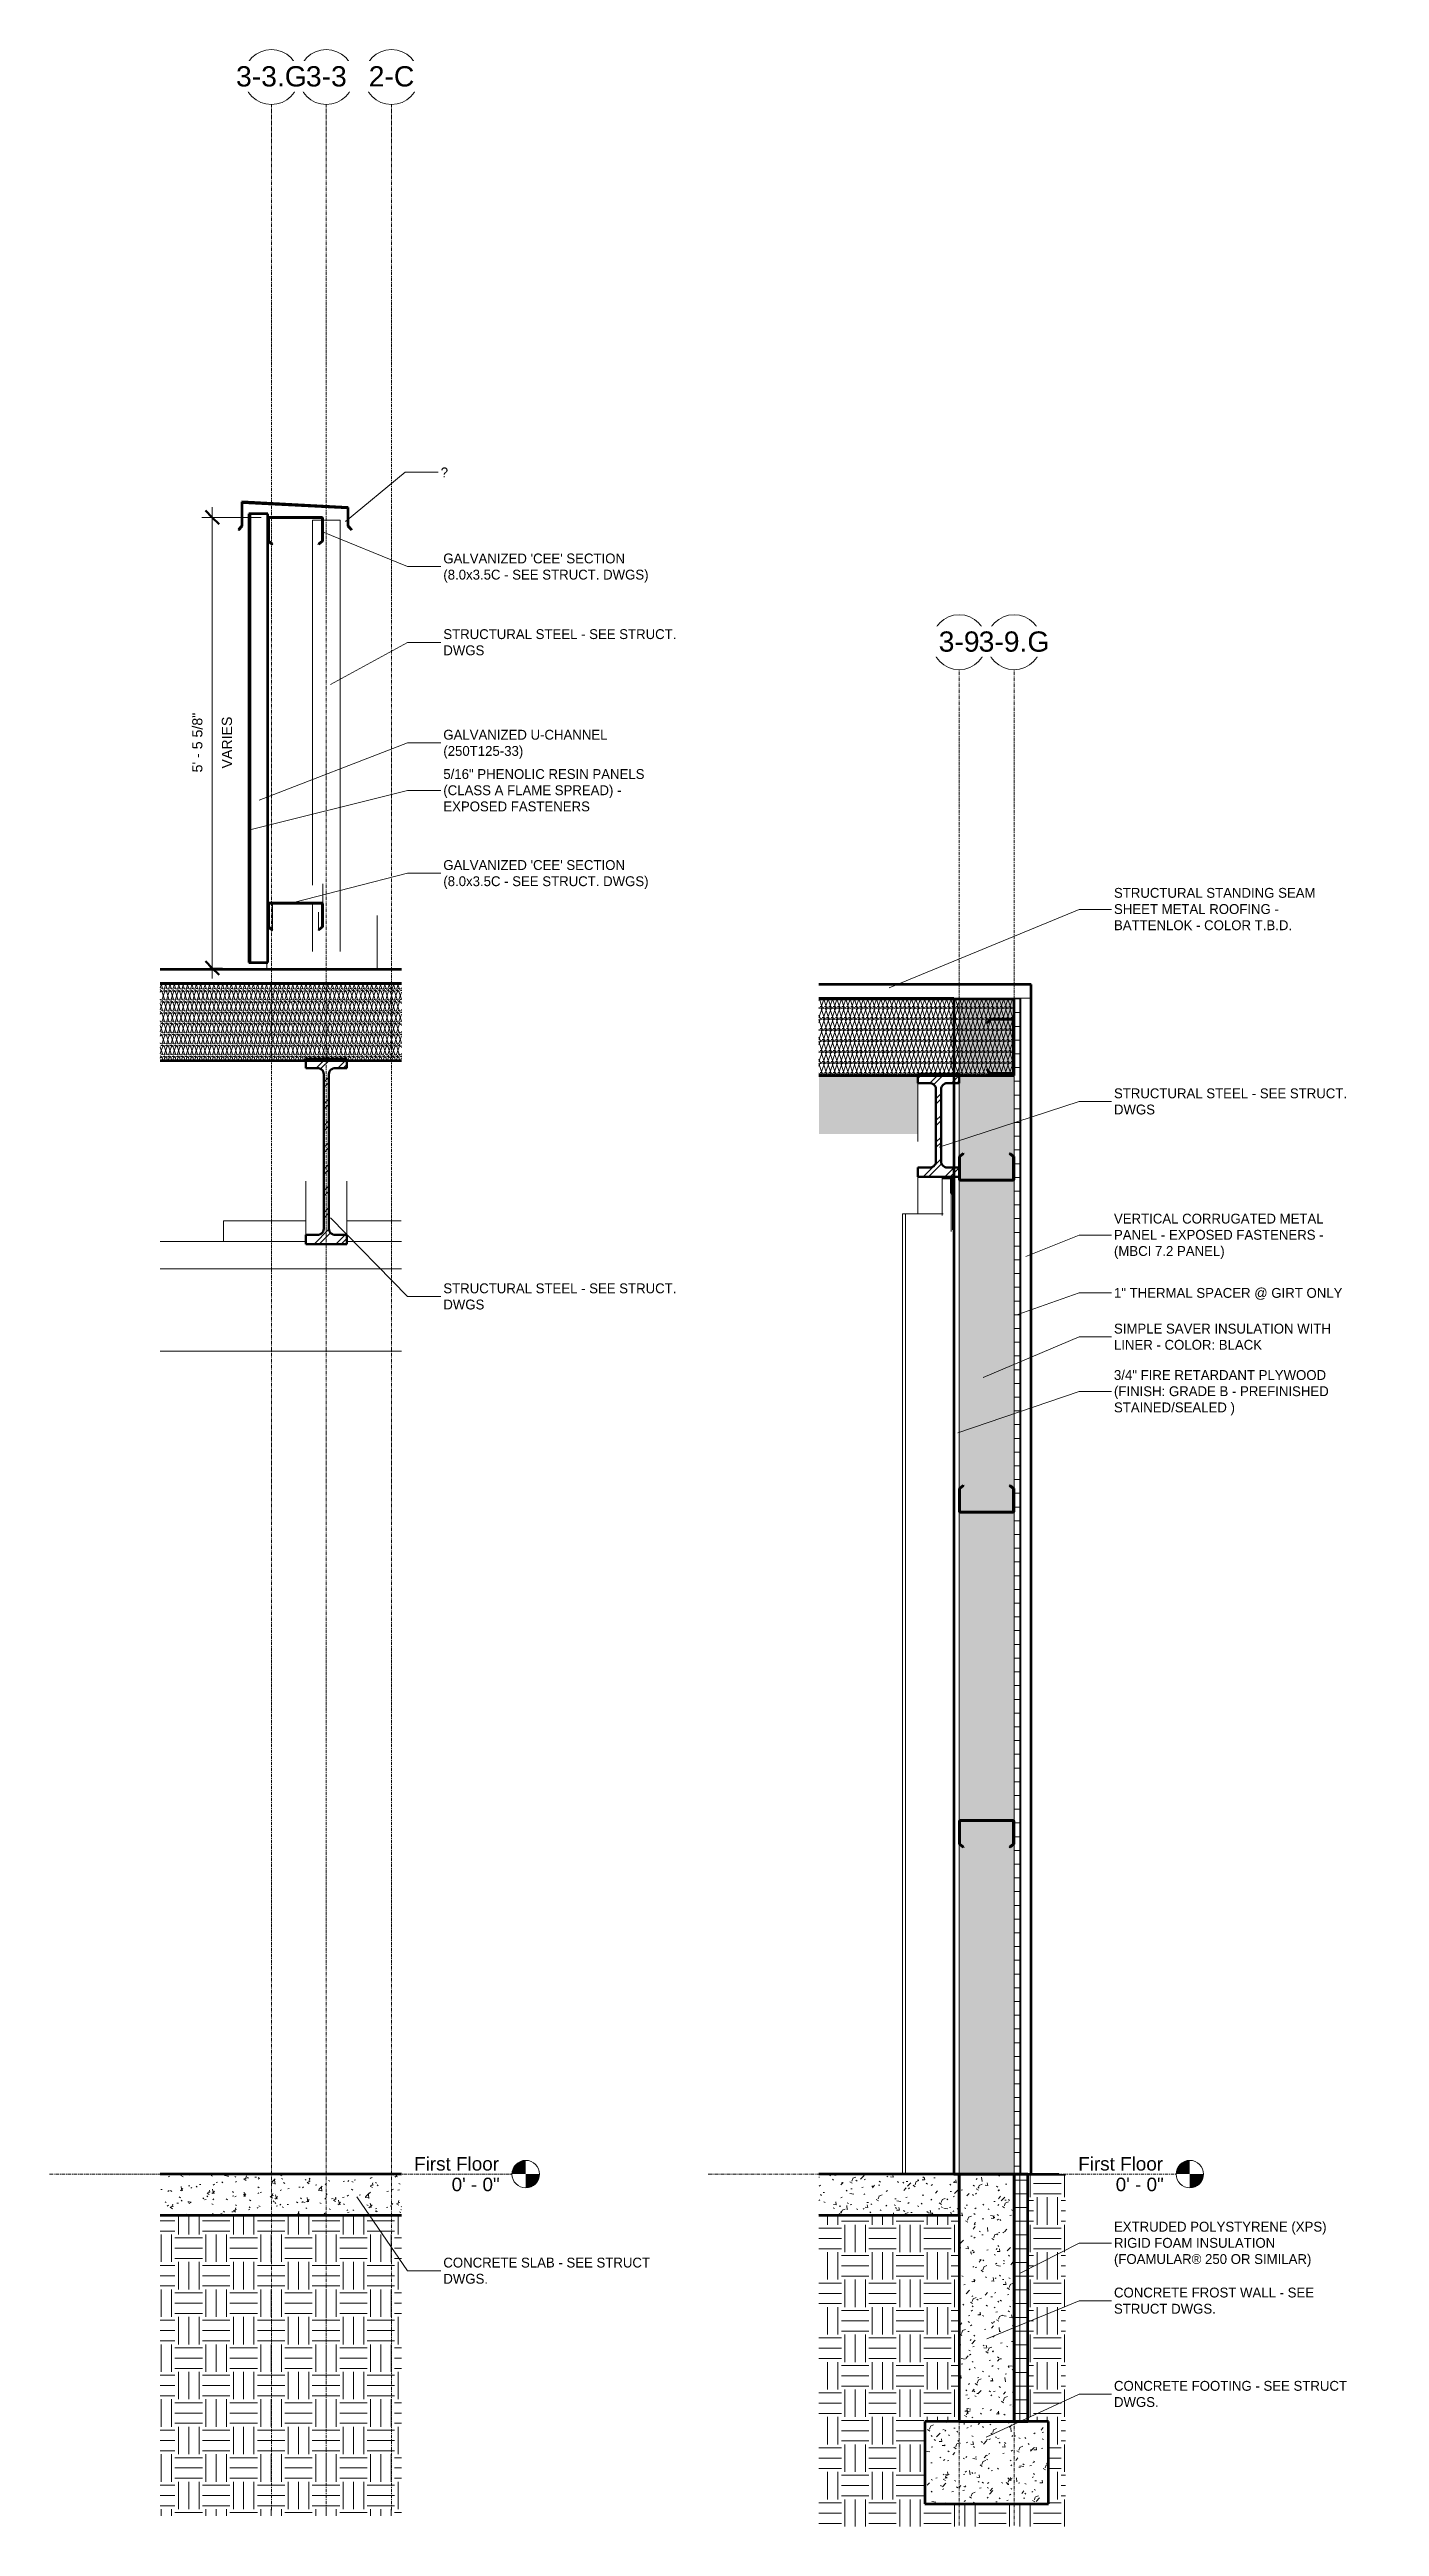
# Model space of a CAD drawing. Header units: inches. Extents: x 22745 to 23276, y -53 to 309.
# Drawn here: x 23082.2 to 23276, y -51.3 to 309.4 of the extents above; entities that cross this region are included whole.
import ezdxf

# ---------------------------------------------------------------- set-up
doc = ezdxf.new("R2010")
doc.units = ezdxf.units.IN
doc.header["$MEASUREMENT"] = 0
doc.linetypes.add('Grid Line 1_2_', pattern=[0.875, 0.5, -0.125, 0.125, -0.125])
for name, color, linetype, lineweight in [('A-ANNO-DIMS', 211, 'Continuous', 9), ('A-ANNO-DIMS-16', 211, 'Continuous', 9), ('A-ANNO-IDEN', 131, 'Continuous', 9), ('A-CLNG', 13, 'Continuous', 18), ('A-CLNG-PATT', 13, 'Continuous', 18), ('A-FLOR', 192, 'Continuous', 18), ('A-FLOR-LEVL', 51, 'Continuous', 9), ('A-FLOR-PATT', 8, 'Continuous', 70), ('A-ROOF', 132, 'Continuous', 18), ('A-ROOF-PATT', 132, 'Continuous', 18), ('A-WALL', 113, 'Continuous', 18), ('A-WALL-PATT', 111, 'Continuous', 70), ('C-TOPO', 7, 'Continuous', 9), ('L-SITE-WALL', 31, 'Continuous', 18), ('M-HVAC-DUCT', 70, 'Continuous', 9), ('M-HVAC-DUCT-ANNO', 70, 'Continuous', 9), ('S-BEAM', 12, 'Continuous', 9), ('S-COLS', 52, 'Continuous', 9), ('S-FNDN', 32, 'Continuous', 18), ('S-GRID', 1, 'Continuous', 9), ('S-GRID-IDEN', 1, 'Continuous', 9)]:
    doc.layers.add(name, color=color, linetype=linetype, lineweight=lineweight)
doc.styles.add('Arial', font='arial.ttf', dxfattribs={"height": 1.967066})
doc.styles.add('Arial_1', font='arial.ttf', dxfattribs={"height": 2.950599})
doc.styles.add('Arial_2', font='arial.ttf', dxfattribs={"height": 1.475299})
doc.styles.add('Century Gothic', font='GOTHIC.TTF', dxfattribs={"height": 1.437112})
doc.dimstyles.new('Linear_-_3_32__Arial_1', dxfattribs={"dimscale": 12, "dimtxt": 1.5, "dimasz": 0.166667, "dimexe": 0.125, "dimexo": 0.083333, "dimgap": 0.083333, "dimtad": 1, "dimdec": 4, "dimrnd": 0.0625, "dimzin": 1, "dimdsep": 46, "dimlunit": 4, "dimtxsty": 'Arial_2', "dimblk1": 'OBLIQUE', "dimblk2": 'OBLIQUE', "dimsah": 1, "dimcen": 0.09, "dimdle": 0.125, "dimazin": 0, "dimtfac": 1, "dimtdec": 4, "dimtix": 1, "dimtmove": 0, "dimatfit": 3, "dimfxl": 1, "dimtvp": 1, "dimtfill": 1, "dimfrac": 2, "dimtolj": 1, "dimtzin": 0, "dimarcsym": 2})
pattern_1 = [(45, (21572.501, 107.706), (-1.583919, 1.583919), []), (45, (21572.501, 110.106), (-1.583919, 1.583919), [])]
pattern_2 = [(50, (-19638.414, 101.134), (4.590705, -0.401868), [0.48, -5.28]), (355, (-19638.414, 101.134), (-0.887837, 4.813698), [0.384, -4.224]), (100.451, (-19638.032, 101.1), (3.70197, 4.412723), [0.408, -4.487]), (46.184, (-19638.414, 102.414), (6.830659, -1.059043), [0.72, -7.92]), (96.636, (-19637.845, 102.325), (5.981664, 6.234015), [0.612, -6.731]), (351.184, (-19638.414, 102.414), (5.98208, 6.233824), [0.576, -6.336]), (21, (-19637.774, 102.094), (3.820292, -2.5771), [0.48, -5.28]), (326, (-19637.774, 102.094), (1.557207, 4.640587), [0.384, -4.224]), (71.451, (-19637.456, 101.879), (5.377147, 2.064703), [0.408, -4.487]), (37.5, (-19638.414, 101.134), (0.0779722, 2.1307863), [0.211, -3.962, 0.211, -4.077, -4.24]), (37.5, (-19638.414, 101.134), (0.0779722, 2.1307863), [-8.461, 0.211, -4.029]), (7.5, (-19638.414, 101.134), (1.683907, 2.5243905), [0.211, -2.234, 0.211, -3.866, -1.616]), (7.5, (-19638.414, 101.134), (1.683907, 2.5243905), [-6.522, 0.211, -1.405]), (327.5, (-19639.841, 101.134), (3.4165268, -0.1442966), [0.211, -1.389, 0.211, -4.781, -6.624]), (327.5, (-19639.841, 101.134), (3.4165268, -0.1442966), [-6.592, 0.211, -6.413]), (317.5, (-19640.481, 101.134), (3.732463, 0.640715), [0.211, -1.869, 0.211, -3.104, -4.704]), (317.5, (-19640.481, 101.134), (3.732463, 0.640715), [-5.395, 0.211, -4.493])]
pattern_3 = [(0, (-19638.414, 101.134), (0, 2), []), (90, (-19638.414, 101.134), (-2, 1e-16), [])]
pattern_4 = [(161.57, (-19638.334, 101.214), (-0.6397287956, 0.0002609723), [0, -4.554, 0.506, 0]), (18.43, (-19638.494, 101.214), (-0.6397287956, -0.0002609723), [0, -4.554, 0.506, 0]), (108.43, (-19638.334, 101.214), (0.3202005462, -1.599823931), [1.518, -3.542]), (71.57, (-19638.494, 101.214), (0.3202005462, 1.599823931), [1.518, -3.542])]
pattern_5 = [(45, (-19638.414, 101.134), (-1.583919, 1.583919), []), (45, (-19638.414, 103.534), (-1.583919, 1.583919), [])]

# ---------------------------------------------------------------- blocks, each defined once
blk = doc.blocks.new('Struct_Xcel_Sports Complex_rvt-4-Wall Section - One Story - Parapet - Exposed Structure')
at = {"layer": 'A-FLOR-PATT', "lineweight": 9}
h = blk.add_hatch(dxfattribs=at)
h.set_pattern_fill('FP_23', style=0, pattern_type=2)
h.set_pattern_definition([(50, (21572.501, 107.706), (4.590705, -0.401868), [0.48, -5.28]), (355, (21572.501, 107.706), (-0.887837, 4.813698), [0.384, -4.224]), (100.451, (21572.884, 107.673), (3.70197, 4.412723), [0.408, -4.487]), (46.184, (21572.501, 108.986), (6.83066, -1.059043), [0.72, -7.92]), (96.636, (21573.07, 108.898), (5.981664, 6.234015), [0.612, -6.731]), (351.184, (21572.501, 108.986), (5.98208, 6.233824), [0.576, -6.336]), (21, (21573.141, 108.666), (3.820292, -2.5771), [0.48, -5.28]), (326, (21573.141, 108.666), (1.557207, 4.640587), [0.384, -4.224]), (71.451, (21573.46, 108.452), (5.377147, 2.064703), [0.408, -4.487]), (37.5, (21572.501, 107.706), (0.077972, 2.1307863), [0.211, -3.962, 0.211, -4.077, -4.24]), (37.5, (21572.501, 107.706), (0.077972, 2.1307863), [-8.461, 0.211, -4.029]), (7.5, (21572.501, 107.706), (1.683907, 2.5243905), [0.211, -2.234, 0.211, -3.866, -1.616]), (7.5, (21572.501, 107.706), (1.683907, 2.5243905), [-6.522, 0.211, -1.405]), (327.5, (21571.074, 107.706), (3.416527, -0.1442966), [0.211, -1.389, 0.211, -4.781, -6.624]), (327.5, (21571.074, 107.706), (3.416527, -0.1442966), [-6.592, 0.211, -6.413]), (317.5, (21570.434, 107.706), (3.732463, 0.640715), [0.211, -1.869, 0.211, -3.104, -4.704]), (317.5, (21570.434, 107.706), (3.732463, 0.640715), [-5.395, 0.211, -4.493])])
h.paths.add_polyline_path([(22360.99, -6), (22360.99, 0), (22325.85, 0), (22325.85, -6)], flags=0)
at = {"layer": 'A-FLOR', "color": 250, "lineweight": 70}
for p, q in [((22360.99, 0), (22325.85, 0)), ((22325.85, -6), (22360.99, -6))]:
    blk.add_line(p, q, dxfattribs=at)
blk = doc.blocks.new('W-Wide Flange - 2_-3_ deep-1401636-Wall Section - One Story - Parapet - Exposed Structure')
at = {"layer": 'S-BEAM'}
h = blk.add_hatch(dxfattribs=at)
h.set_pattern_fill('FP_20', color=256, style=0, pattern_type=2)
h.set_pattern_definition(pattern_1)
h.paths.add_polyline_path([(22347.05, 135.4), (22353.05, 135.4), (22353.05, 136.76), (22351.32, 136.76), (22351.12, 136.78), (22350.93, 136.85), (22350.76, 136.96), (22350.62, 137.1), (22350.52, 137.27), (22350.45, 137.45), (22350.43, 137.65), (22350.43, 160.17), (22350.45, 160.37), (22350.52, 160.56), (22350.62, 160.73), (22350.76, 160.87), (22350.93, 160.97), (22351.12, 161.04), (22351.32, 161.06), (22353.05, 161.06), (22353.05, 162.42), (22347.05, 162.42), (22347.05, 161.06), (22348.79, 161.06), (22348.99, 161.04), (22349.17, 160.97), (22349.34, 160.87), (22349.48, 160.73), (22349.59, 160.56), (22349.66, 160.37), (22349.68, 160.17), (22349.68, 137.65), (22349.66, 137.45), (22349.59, 137.27), (22349.48, 137.1), (22349.34, 136.96), (22349.17, 136.85), (22348.99, 136.78), (22348.79, 136.76), (22347.05, 136.76)], flags=0)
at = {"layer": 'S-BEAM', "lineweight": 50}
for p, q in [((22353.05, 162.42), (22347.05, 162.42)), ((22347.05, 162.42), (22347.05, 161.06)), ((22353.05, 161.06), (22353.05, 162.42)), ((22347.05, 161.06), (22348.79, 161.06)), ((22349.68, 160.17), (22349.68, 137.65)), ((22350.43, 137.65), (22350.43, 160.17)), ((22351.32, 161.06), (22353.05, 161.06)), ((22348.79, 136.76), (22347.05, 136.76)), ((22347.05, 136.76), (22347.05, 135.4)), ((22347.05, 135.4), (22353.05, 135.4)), ((22353.05, 136.76), (22351.32, 136.76)), ((22353.05, 135.4), (22353.05, 136.76))]:
    blk.add_line(p, q, dxfattribs=at)
at = {"layer": 'S-BEAM'}
for p, q in [((22347.05, 144.59), (22347.05, 136.76)), ((22353.05, 136.76), (22353.05, 144.59))]:
    blk.add_line(p, q, dxfattribs=at)
at = {"layer": 'S-BEAM', "lineweight": 50, "flags": 128}
for points in [[(22348.79, 161.06), (22348.99, 161.04), (22349.17, 160.97), (22349.34, 160.87), (22349.48, 160.73), (22349.59, 160.56), (22349.66, 160.37), (22349.68, 160.17)], [(22350.43, 160.17), (22350.45, 160.37), (22350.52, 160.56), (22350.62, 160.73), (22350.76, 160.87), (22350.93, 160.97), (22351.12, 161.04), (22351.32, 161.06)], [(22349.68, 137.65), (22349.66, 137.45), (22349.59, 137.27), (22349.48, 137.1), (22349.34, 136.96), (22349.17, 136.85), (22348.99, 136.78), (22348.79, 136.76)], [(22351.32, 136.76), (22351.12, 136.78), (22350.93, 136.85), (22350.76, 136.96), (22350.62, 137.1), (22350.52, 137.27), (22350.45, 137.45), (22350.43, 137.65)]]:
    blk.add_lwpolyline(points, dxfattribs=at)
blk = doc.blocks.new('Girt_C - 8_D-1405601-Wall Section - One Story - Parapet - Exposed Structure')
at = {"layer": 'S-BEAM'}
h = blk.add_hatch(dxfattribs=at)
h.set_pattern_fill('FP_20', color=256, style=0, pattern_type=2)
h.set_pattern_definition(pattern_1)
h.paths.add_polyline_path([(22342.13, 237.31), (22342.2, 237.4), (22341.66, 237.85), (22341.66, 241.11), (22341.69, 241.17), (22341.74, 241.19), (22349.37, 241.19), (22349.42, 241.17), (22349.44, 241.11), (22349.44, 237.85), (22348.91, 237.4), (22348.98, 237.31), (22349.55, 237.8), (22349.55, 241.11), (22349.5, 241.24), (22349.37, 241.3), (22341.74, 241.3), (22341.61, 241.24), (22341.55, 241.11), (22341.55, 237.8)], flags=0)
at = {"layer": 'S-BEAM', "lineweight": 50}
for p, q in [((22341.55, 241.11), (22341.55, 237.8)), ((22341.66, 237.85), (22341.66, 241.11)), ((22349.37, 241.3), (22341.74, 241.3)), ((22341.74, 241.19), (22349.37, 241.19)), ((22349.44, 241.11), (22349.44, 237.85)), ((22349.55, 237.8), (22349.55, 241.11)), ((22341.55, 237.8), (22342.13, 237.31)), ((22342.2, 237.4), (22341.66, 237.85)), ((22342.13, 237.31), (22342.2, 237.4)), ((22349.44, 237.85), (22348.91, 237.4)), ((22348.91, 237.4), (22348.98, 237.31)), ((22348.98, 237.31), (22349.55, 237.8))]:
    blk.add_line(p, q, dxfattribs=at)
for centre, radius, start, end in [((22341.74, 241.11), 0.188, 90, 180), ((22341.74, 241.11), 0.0782, 90, 176.9576), ((22349.37, 241.11), 0.188, 0, 90), ((22349.37, 241.11), 0.0782, 2.1227, 90)]:
    blk.add_arc(centre, radius, start, end, dxfattribs=at)
blk = doc.blocks.new('Girt_C - 8_D-1405602-Wall Section - One Story - Parapet - Exposed Structure')
at = {"layer": 'S-BEAM'}
h = blk.add_hatch(dxfattribs=at)
h.set_pattern_fill('FP_20', color=256, style=0, pattern_type=2)
h.set_pattern_definition(pattern_1)
h.paths.add_polyline_path([(22342.13, 181.13), (22342.2, 181.21), (22341.66, 181.66), (22341.66, 184.93), (22341.67, 184.97), (22341.7, 184.99), (22341.74, 185), (22349.37, 185), (22349.4, 184.99), (22349.43, 184.97), (22349.44, 184.93), (22349.44, 181.66), (22348.91, 181.21), (22348.98, 181.13), (22349.55, 181.61), (22349.55, 184.92), (22349.54, 185), (22349.5, 185.06), (22349.44, 185.1), (22349.37, 185.11), (22341.74, 185.11), (22341.67, 185.1), (22341.61, 185.06), (22341.57, 185), (22341.55, 184.92), (22341.55, 181.61)], flags=0)
for p, q in [((22349.55, 184.92), (22349.55, 187.91)), ((22341.55, 185.36), (22341.55, 184.92)), ((22342.2, 185), (22342.2, 181.21)), ((22348.91, 183.78), (22348.91, 181.21))]:
    blk.add_line(p, q, dxfattribs=at)
at = {"layer": 'S-BEAM', "lineweight": 50}
for p, q in [((22341.57, 185), (22341.55, 184.92)), ((22341.55, 184.92), (22341.55, 181.61)), ((22341.61, 185.06), (22341.57, 185)), ((22341.66, 181.66), (22341.66, 184.93)), ((22349.37, 185.11), (22341.74, 185.11)), ((22341.74, 185), (22349.37, 185)), ((22349.44, 184.93), (22349.44, 181.66)), ((22349.54, 185), (22349.5, 185.06)), ((22349.55, 184.92), (22349.54, 185)), ((22349.55, 181.61), (22349.55, 184.92)), ((22341.55, 181.61), (22342.13, 181.13)), ((22342.2, 181.21), (22341.66, 181.66)), ((22342.13, 181.13), (22342.2, 181.21)), ((22349.44, 181.66), (22348.91, 181.21)), ((22348.91, 181.21), (22348.98, 181.13)), ((22348.98, 181.13), (22349.55, 181.61))]:
    blk.add_line(p, q, dxfattribs=at)
at = {"layer": 'S-BEAM', "lineweight": 50, "flags": 128}
for points in [[(22341.74, 185.11), (22341.67, 185.1), (22341.61, 185.06)], [(22341.66, 184.93), (22341.67, 184.97), (22341.7, 184.99), (22341.74, 185)], [(22349.5, 185.06), (22349.44, 185.1), (22349.37, 185.11)], [(22349.37, 185), (22349.4, 184.99), (22349.43, 184.97), (22349.44, 184.93)]]:
    blk.add_lwpolyline(points, dxfattribs=at)
blk = doc.blocks.new('Rectangular Elbow - Radius - 1 W-1459285-Wall Section - One Story - Parapet - Exposed Structure')
at = {"layer": 'M-HVAC-DUCT'}
for p, q in [((22335.05, 138.82), (22335.05, 135.82)), ((22335.05, 135.82), (22335.05, 138.82)), ((22347.03, 138.82), (22335.05, 138.82)), ((22360.97, 138.82), (22353.03, 138.82))]:
    blk.add_line(p, q, dxfattribs=at)
blk = doc.blocks.new('Level - Level Head - Circle-15001-Wall Section - One Story - Parapet - Exposed Structure')
at = {"layer": 'A-FLOR-LEVL'}
h = blk.add_hatch(color=256, dxfattribs=at)
edge = h.paths.add_edge_path(flags=0)
edge.add_line((22379.1, 0), (22377.1, 0))
edge.add_arc((22379.1, 0), 2, 90, 180, ccw=False)
edge.add_line((22379.1, 2), (22379.1, 0))
h = blk.add_hatch(color=256, dxfattribs=at)
edge = h.paths.add_edge_path(flags=0)
edge.add_line((22379.1, -2), (22379.1, 0))
edge.add_line((22379.1, 0), (22381.1, 0))
edge.add_arc((22379.1, 0), 2, 270, 360, ccw=False)
blk.add_circle((22379.1, 0), 2, dxfattribs=at)
blk = doc.blocks.new('Grid - Grid Head - Circle-14747-Wall Section - One Story - Parapet - Exposed Structure')
at = {"layer": 'S-GRID-IDEN'}
blk.add_circle((22350.05, 305.37), 4, dxfattribs=at)
blk = doc.blocks.new('DIMBLOCK5-Wall Section - One Story - Parapet - Exposed Structure')
at = {"layer": 'A-ANNO-DIMS-16', "lineweight": 50}
for p, q in [((23105.93, 241.24), (23104.93, 242.24)), ((23105.93, 241.24), (23106.93, 240.24)), ((23105.93, 175.62), (23104.93, 176.62)), ((23105.93, 175.62), (23106.93, 174.62))]:
    blk.add_line(p, q, dxfattribs=at)
at = {"layer": 'A-ANNO-DIMS-16'}
for p, q in [((23105.93, 174.12), (23105.93, 242.74)), ((23113.05, 241.24), (23104.43, 241.24)), ((23105.93, 241.24), (23113.05, 241.24)), ((23105.52, 175.62), (23107.43, 175.62)), ((23105.93, 175.62), (23105.52, 175.62))]:
    blk.add_line(p, q, dxfattribs=at)
at = {"layer": 'A-ANNO-DIMS-16', "color": 0, "attachment_point": 1, "rotation": 90, "line_spacing_factor": 0.938532, "style": 'Arial_2', "bg_fill": 3, "box_fill_scale": 1.25, "bg_fill_color": 0, "bg_fill_transparency": 0}
for s, insert, char_height, width in [('5\' - 5 5/8"', (23103.02, 204.11), 1.4753, 10.3846), ('VARIES', (23107.33, 204.68), 1.475, 9)]:
    blk.add_mtext(s, dxfattribs=dict(at, insert=insert, char_height=char_height, width=width))
blk = doc.blocks.new('_Oblique')
at = {"color": 0, "linetype": 'ByBlock', "lineweight": -2}
blk.add_line((-0.5, -0.5), (0.5, 0.5), dxfattribs=at)
blk = doc.blocks.new('Struct_Xcel_Sports Complex_rvt-5-Wall Section - One Story - Metal Panel')
at = {"layer": 'A-FLOR-PATT', "lineweight": 9}
h = blk.add_hatch(dxfattribs=at)
h.set_pattern_fill('FP_28', style=0, pattern_type=2)
h.set_pattern_definition(pattern_2)
h.paths.add_polyline_path([(-20899.55, -6), (-20899.55, 0), (-20919.97, 0), (-20919.97, -6)], flags=0)
at = {"layer": 'A-WALL-PATT', "lineweight": 9}
h = blk.add_hatch(dxfattribs=at)
h.set_pattern_fill('FP_28', style=0, pattern_type=2)
h.set_pattern_definition(pattern_2)
h.paths.add_polyline_path([(-20899.55, -36), (-20891.55, -36), (-20891.55, 0), (-20899.55, 0)], flags=0)
at = {"layer": 'S-FNDN', "lineweight": 9}
h = blk.add_hatch(dxfattribs=at)
h.set_pattern_fill('FP_28', color=256, style=0, pattern_type=2)
h.set_pattern_definition(pattern_2)
h.paths.add_polyline_path([(-20904.55, -48), (-20886.55, -48), (-20886.55, -36), (-20904.55, -36)], flags=0)
at = {"layer": 'A-FLOR', "color": 250, "lineweight": 70}
for p, q in [((-20899.55, 0), (-20919.97, 0)), ((-20899.55, -6), (-20899.55, 0)), ((-20919.97, -6), (-20899.55, -6))]:
    blk.add_line(p, q, dxfattribs=at)
at = {"layer": 'L-SITE-WALL', "color": 250, "lineweight": 70}
for p, q in [((-20899.55, 0), (-20899.55, -36)), ((-20891.55, 0), (-20899.55, 0)), ((-20891.55, -36), (-20891.55, 0)), ((-20899.55, -36), (-20891.55, -36))]:
    blk.add_line(p, q, dxfattribs=at)
at = {"layer": 'S-FNDN', "color": 250, "lineweight": 70}
for p, q in [((-20886.55, -36), (-20904.55, -36)), ((-20904.55, -36), (-20904.55, -48)), ((-20886.55, -48), (-20886.55, -36)), ((-20904.55, -48), (-20886.55, -48))]:
    blk.add_line(p, q, dxfattribs=at)
blk = doc.blocks.new('W-Wide Flange - 1_-5_-1401438-Wall Section - One Story - Metal Panel')
at = {"layer": 'S-BEAM'}
h = blk.add_hatch(dxfattribs=at)
h.set_pattern_fill('FP_27', color=256, style=0, pattern_type=2)
h.set_pattern_definition(pattern_5)
h.paths.add_polyline_path([(-20900.9, 145.22), (-20899.55, 145.22), (-20899.55, 146.58), (-20901.29, 146.58), (-20901.49, 146.6), (-20901.67, 146.67), (-20901.84, 146.77), (-20901.98, 146.91), (-20902.09, 147.08), (-20902.16, 147.27), (-20902.18, 147.47), (-20902.18, 157.98), (-20902.16, 158.18), (-20902.09, 158.36), (-20901.98, 158.53), (-20901.84, 158.67), (-20901.67, 158.78), (-20901.49, 158.85), (-20901.29, 158.87), (-20899.55, 158.87), (-20899.55, 160.23), (-20905.55, 160.23), (-20905.55, 158.87), (-20903.82, 158.87), (-20903.62, 158.85), (-20903.43, 158.78), (-20903.26, 158.67), (-20903.12, 158.53), (-20903.02, 158.36), (-20902.95, 158.18), (-20902.93, 157.98), (-20902.93, 147.47), (-20902.95, 147.27), (-20903.02, 147.08), (-20903.12, 146.91), (-20903.26, 146.77), (-20903.43, 146.67), (-20903.62, 146.6), (-20903.82, 146.58), (-20905.55, 146.58), (-20905.55, 145.22), (-20902.02, 145.22)], flags=0)
at = {"layer": 'S-BEAM', "lineweight": 50}
for p, q in [((-20899.55, 160.23), (-20905.55, 160.23)), ((-20905.55, 160.23), (-20905.55, 159.97)), ((-20905.55, 159.97), (-20905.55, 158.87)), ((-20905.55, 158.87), (-20903.82, 158.87)), ((-20901.29, 158.87), (-20899.55, 158.87)), ((-20899.55, 159.97), (-20899.55, 160.23)), ((-20899.55, 158.87), (-20899.55, 159.97)), ((-20902.93, 157.98), (-20902.93, 147.47)), ((-20902.18, 147.47), (-20902.18, 157.98)), ((-20903.82, 146.58), (-20905.55, 146.58)), ((-20905.55, 146.58), (-20905.55, 145.22)), ((-20905.55, 145.22), (-20899.55, 145.22)), ((-20899.55, 146.58), (-20901.29, 146.58)), ((-20899.55, 145.22), (-20899.55, 146.58))]:
    blk.add_line(p, q, dxfattribs=at)
at = {"layer": 'S-BEAM'}
for p, q in [((-20905.55, 150.36), (-20905.55, 158.87)), ((-20905.55, 139.83), (-20905.55, 145.22))]:
    blk.add_line(p, q, dxfattribs=at)
at = {"layer": 'S-BEAM', "lineweight": 50, "flags": 128}
for points in [[(-20903.82, 158.87), (-20903.62, 158.85), (-20903.43, 158.78), (-20903.26, 158.67), (-20903.12, 158.53), (-20903.02, 158.36), (-20902.95, 158.18), (-20902.93, 157.98)], [(-20902.18, 157.98), (-20902.16, 158.18), (-20902.09, 158.36), (-20901.98, 158.53), (-20901.84, 158.67), (-20901.67, 158.78), (-20901.49, 158.85), (-20901.29, 158.87)], [(-20902.93, 147.47), (-20902.95, 147.27), (-20903.02, 147.08), (-20903.12, 146.91), (-20903.26, 146.77), (-20903.43, 146.67), (-20903.62, 146.6), (-20903.82, 146.58)], [(-20901.29, 146.58), (-20901.49, 146.6), (-20901.67, 146.67), (-20901.84, 146.77), (-20901.98, 146.91), (-20902.09, 147.08), (-20902.16, 147.27), (-20902.18, 147.47)]]:
    blk.add_lwpolyline(points, dxfattribs=at)
blk = doc.blocks.new('Girt_C - 8_D-1405501-Wall Section - One Story - Metal Panel')
at = {"layer": 'S-BEAM'}
h = blk.add_hatch(dxfattribs=at)
h.set_pattern_fill('FP_27', color=256, style=0, pattern_type=2)
h.set_pattern_definition(pattern_5)
h.paths.add_polyline_path([(-20892.13, 47.57), (-20891.55, 48.05), (-20891.55, 51.37), (-20891.61, 51.5), (-20891.74, 51.55), (-20899.37, 51.55), (-20899.5, 51.5), (-20899.55, 51.37), (-20899.55, 48.05), (-20898.98, 47.57), (-20898.91, 47.66), (-20899.44, 48.11), (-20899.44, 51.37), (-20899.42, 51.42), (-20899.37, 51.45), (-20891.74, 51.45), (-20891.69, 51.42), (-20891.66, 51.37), (-20891.66, 48.11), (-20892.2, 47.66)], flags=0)
at = {"layer": 'S-BEAM', "lineweight": 50}
for p, q in [((-20899.55, 51.37), (-20899.55, 48.05)), ((-20899.44, 48.11), (-20899.44, 51.37)), ((-20891.74, 51.55), (-20899.37, 51.55)), ((-20899.37, 51.45), (-20891.74, 51.45)), ((-20891.66, 51.37), (-20891.66, 48.11)), ((-20891.55, 48.05), (-20891.55, 51.37)), ((-20899.55, 48.05), (-20898.98, 47.57)), ((-20898.91, 47.66), (-20899.44, 48.11)), ((-20898.98, 47.57), (-20898.91, 47.66)), ((-20891.66, 48.11), (-20892.2, 47.66)), ((-20892.2, 47.66), (-20892.13, 47.57)), ((-20892.13, 47.57), (-20891.55, 48.05))]:
    blk.add_line(p, q, dxfattribs=at)
for centre, radius, start, end in [((-20899.37, 51.37), 0.188, 90, 180), ((-20899.37, 51.37), 0.0782, 90, 177.8773), ((-20891.74, 51.37), 0.187, 360, 90), ((-20891.74, 51.37), 0.0782, 3.0424, 90)]:
    blk.add_arc(centre, radius, start, end, dxfattribs=at)
blk = doc.blocks.new('Girt_C - 8_D-1405502-Wall Section - One Story - Metal Panel')
at = {"layer": 'S-BEAM'}
h = blk.add_hatch(dxfattribs=at)
h.set_pattern_fill('FP_27', color=256, style=0, pattern_type=2)
h.set_pattern_definition(pattern_5)
h.paths.add_polyline_path([(-20891.74, 96.32), (-20891.61, 96.38), (-20891.55, 96.51), (-20891.55, 99.82), (-20892.13, 100.3), (-20892.2, 100.22), (-20891.66, 99.77), (-20891.66, 96.5), (-20891.69, 96.45), (-20891.74, 96.43), (-20899.37, 96.43), (-20899.42, 96.45), (-20899.44, 96.5), (-20899.44, 99.77), (-20898.91, 100.22), (-20898.98, 100.3), (-20899.55, 99.82), (-20899.55, 96.51), (-20899.5, 96.38), (-20899.37, 96.32)], flags=0)
at = {"layer": 'S-BEAM', "lineweight": 50}
for p, q in [((-20898.98, 100.3), (-20899.55, 99.82)), ((-20899.55, 99.82), (-20899.55, 96.51)), ((-20899.44, 99.77), (-20898.91, 100.22)), ((-20899.44, 96.5), (-20899.44, 99.77)), ((-20898.91, 100.22), (-20898.98, 100.3)), ((-20892.13, 100.3), (-20892.2, 100.22)), ((-20892.2, 100.22), (-20891.66, 99.77)), ((-20891.55, 99.82), (-20892.13, 100.3)), ((-20891.66, 99.77), (-20891.66, 96.5)), ((-20891.55, 96.51), (-20891.55, 99.82)), ((-20891.74, 96.43), (-20899.37, 96.43)), ((-20899.37, 96.32), (-20891.74, 96.32))]:
    blk.add_line(p, q, dxfattribs=at)
for centre, radius, start, end in [((-20899.37, 96.51), 0.187, 180, 270), ((-20899.37, 96.51), 0.0782, 183.0424, 270), ((-20891.74, 96.51), 0.188, 270, 0), ((-20891.74, 96.51), 0.0782, 270, 357.8773)]:
    blk.add_arc(centre, radius, start, end, dxfattribs=at)
blk = doc.blocks.new('Girt_C - 8_D-1405514-Wall Section - One Story - Metal Panel')
at = {"layer": 'S-BEAM'}
h = blk.add_hatch(dxfattribs=at)
h.set_pattern_fill('FP_27', color=256, style=0, pattern_type=2)
h.set_pattern_definition(pattern_5)
h.paths.add_polyline_path([(-20895.05, 160.23), (-20891.74, 160.23), (-20891.67, 160.24), (-20891.61, 160.28), (-20891.57, 160.34), (-20891.55, 160.42), (-20891.55, 168.05), (-20891.57, 168.12), (-20891.61, 168.18), (-20891.67, 168.22), (-20891.74, 168.24), (-20895.05, 168.24), (-20895.53, 167.66), (-20895.45, 167.59), (-20895, 168.13), (-20891.74, 168.13), (-20891.7, 168.11), (-20891.67, 168.09), (-20891.66, 168.05), (-20891.66, 160.42), (-20891.67, 160.38), (-20891.7, 160.35), (-20891.74, 160.34), (-20895, 160.34), (-20895.45, 160.88), (-20895.54, 160.8)], flags=0)
at = {"layer": 'S-BEAM', "lineweight": 50}
for p, q in [((-20895.05, 168.24), (-20895.53, 167.66)), ((-20895.53, 167.66), (-20895.45, 167.59)), ((-20895.45, 167.59), (-20895, 168.13)), ((-20891.74, 168.24), (-20895.05, 168.24)), ((-20895, 168.13), (-20891.74, 168.13)), ((-20891.66, 168.05), (-20891.66, 160.42)), ((-20891.55, 160.42), (-20891.55, 168.05)), ((-20895.45, 160.88), (-20895.54, 160.8)), ((-20895.54, 160.8), (-20895.05, 160.23)), ((-20895, 160.34), (-20895.45, 160.88)), ((-20895.05, 160.23), (-20891.74, 160.23)), ((-20891.74, 160.34), (-20895, 160.34)), ((-20891.74, 160.23), (-20891.67, 160.24)), ((-20891.67, 160.24), (-20891.61, 160.28))]:
    blk.add_line(p, q, dxfattribs=at)
at = {"layer": 'S-BEAM'}
blk.add_line((-20891.55, 159.98), (-20891.55, 160.42), dxfattribs=at)
at = {"layer": 'S-BEAM', "lineweight": 50, "flags": 128}
for points in [[(-20891.55, 168.05), (-20891.57, 168.12), (-20891.61, 168.18), (-20891.67, 168.22), (-20891.74, 168.24)], [(-20891.74, 168.13), (-20891.7, 168.11), (-20891.67, 168.09), (-20891.66, 168.05)], [(-20891.66, 160.42), (-20891.67, 160.38), (-20891.7, 160.35), (-20891.74, 160.34)], [(-20891.61, 160.28), (-20891.57, 160.34), (-20891.55, 160.42)]]:
    blk.add_lwpolyline(points, dxfattribs=at)
blk = doc.blocks.new('Girt_C - 8_D-1405515-Wall Section - One Story - Metal Panel')
at = {"layer": 'S-BEAM'}
h = blk.add_hatch(dxfattribs=at)
h.set_pattern_fill('FP_27', color=256, style=0, pattern_type=2)
h.set_pattern_definition(pattern_5)
h.paths.add_polyline_path([(-20891.74, 144.69), (-20891.61, 144.74), (-20891.55, 144.88), (-20891.55, 148.19), (-20892.13, 148.67), (-20892.2, 148.59), (-20891.66, 148.14), (-20891.66, 144.87), (-20891.69, 144.82), (-20891.74, 144.8), (-20899.37, 144.8), (-20899.42, 144.82), (-20899.44, 144.87), (-20899.44, 148.14), (-20898.91, 148.59), (-20898.98, 148.67), (-20899.55, 148.19), (-20899.55, 144.88), (-20899.5, 144.74), (-20899.37, 144.69), (-20893.04, 144.69)], flags=0)
at = {"layer": 'S-BEAM', "lineweight": 50}
for p, q in [((-20898.98, 148.67), (-20899.55, 148.19)), ((-20899.55, 148.19), (-20899.55, 144.88)), ((-20899.44, 148.14), (-20898.91, 148.59)), ((-20899.44, 144.87), (-20899.44, 148.14)), ((-20898.91, 148.59), (-20898.98, 148.67)), ((-20892.13, 148.67), (-20892.2, 148.59)), ((-20892.2, 148.59), (-20891.66, 148.14)), ((-20891.55, 148.19), (-20892.13, 148.67)), ((-20891.66, 148.14), (-20891.66, 144.87)), ((-20891.55, 144.88), (-20891.55, 148.19)), ((-20891.74, 144.8), (-20899.37, 144.8)), ((-20899.37, 144.69), (-20891.74, 144.69))]:
    blk.add_line(p, q, dxfattribs=at)
for centre, radius, start, end in [((-20899.37, 144.88), 0.188, 180, 270), ((-20899.37, 144.88), 0.0782, 183.0424, 270), ((-20891.74, 144.88), 0.188, 270, 0), ((-20891.74, 144.88), 0.0782, 270, 357.8773)]:
    blk.add_arc(centre, radius, start, end, dxfattribs=at)
blk = doc.blocks.new('L-Angle - L2-1_2X1-1_2X3_16-1401440-Wall Section - One Story - Metal Panel')
at = {"layer": 'S-BEAM'}
h = blk.add_hatch(dxfattribs=at)
h.set_pattern_fill('FP_27', color=256, style=0, pattern_type=2)
h.set_pattern_definition(pattern_5)
h.paths.add_polyline_path([(-20900.52, 142.71), (-20900.52, 145.22), (-20902.02, 145.22), (-20902.01, 145.17), (-20902, 145.13), (-20901.98, 145.1), (-20901.95, 145.07), (-20901.91, 145.05), (-20901.87, 145.03), (-20901.83, 145.03), (-20900.85, 145.02), (-20900.81, 145.01), (-20900.77, 144.99), (-20900.75, 144.96), (-20900.72, 144.92), (-20900.71, 144.88), (-20900.7, 144.84), (-20900.7, 142.86), (-20900.69, 142.82), (-20900.66, 142.78), (-20900.63, 142.75), (-20900.6, 142.73), (-20900.56, 142.72)], flags=0)
for p, q in [((-20902.02, 145.22), (-20902.02, 139.57)), ((-20902.02, 139.83), (-20902.02, 145.22)), ((-20900.7, 142.9), (-20900.7, 137.25)), ((-20900.52, 137.5), (-20900.52, 142.71))]:
    blk.add_line(p, q, dxfattribs=at)
at = {"layer": 'S-BEAM', "lineweight": 50}
for p, q in [((-20900.52, 145.22), (-20902.02, 145.22)), ((-20902.02, 145.22), (-20902.01, 145.17)), ((-20902.01, 145.17), (-20902, 145.13)), ((-20902, 145.13), (-20901.98, 145.1)), ((-20901.98, 145.1), (-20901.95, 145.07)), ((-20901.95, 145.07), (-20901.91, 145.05)), ((-20901.91, 145.05), (-20901.87, 145.03)), ((-20901.87, 145.03), (-20901.83, 145.03)), ((-20901.83, 145.03), (-20900.89, 145.03)), ((-20900.7, 144.84), (-20900.7, 142.9)), ((-20900.52, 142.71), (-20900.52, 145.22)), ((-20900.69, 142.82), (-20900.66, 142.78))]:
    blk.add_line(p, q, dxfattribs=at)
at = {"layer": 'S-BEAM', "lineweight": 50, "flags": 128}
for points in [[(-20900.89, 145.03), (-20900.85, 145.02), (-20900.81, 145.01), (-20900.77, 144.99), (-20900.75, 144.96), (-20900.72, 144.92), (-20900.71, 144.88), (-20900.7, 144.84)], [(-20900.7, 142.9), (-20900.7, 142.86), (-20900.69, 142.82)], [(-20900.66, 142.78), (-20900.63, 142.75), (-20900.6, 142.73)], [(-20900.6, 142.73), (-20900.56, 142.72), (-20900.52, 142.71)]]:
    blk.add_lwpolyline(points, dxfattribs=at)
blk = doc.blocks.new('Level - Level Head - Circle-15001-Wall Section - One Story - Metal Panel')
at = {"layer": 'A-FLOR-LEVL'}
h = blk.add_hatch(color=256, dxfattribs=at)
edge = h.paths.add_edge_path(flags=0)
edge.add_line((-20865.95, 0), (-20867.95, 0))
edge.add_arc((-20865.95, 0), 2, 90, 180, ccw=False)
edge.add_line((-20865.95, 2), (-20865.95, 0))
h = blk.add_hatch(color=256, dxfattribs=at)
edge = h.paths.add_edge_path(flags=0)
edge.add_line((-20865.95, -2), (-20865.95, 0))
edge.add_line((-20865.95, 0), (-20863.95, 0))
edge.add_arc((-20865.95, 0), 2, 270, 360, ccw=False)
blk.add_circle((-20865.95, 0), 2, dxfattribs=at)
blk = doc.blocks.new('Grid - Grid Head - Circle-14747-Wall Section - One Story - Metal Panel')
at = {"layer": 'S-GRID-IDEN'}
blk.add_circle((-20899.55, 223.07), 4, dxfattribs=at)

msp = doc.modelspace()

# ---------------------------------------------------------------- hatches: boundary and pattern name
at = {"layer": 'A-CLNG-PATT', "lineweight": 5}
for points in [[(23120.31206, 173.30317), (23133.49006, 173.30317), (23133.49006, 173.43338), (23098.34872, 173.43338), (23098.34872, 173.30317), (23115.91939, 173.30317)], [(23203.29942, 151.46635), (23208.74322, 151.46635), (23208.74322, 159.9735), (23194.32342, 159.9735), (23194.32342, 151.46635)]]:
    msp.add_hatch(color=256, dxfattribs=at).paths.add_polyline_path(points, flags=0)
at = {"layer": 'A-CLNG-PATT', "lineweight": 9}
h = msp.add_hatch(dxfattribs=at)
h.set_pattern_fill('FP_22', color=256, style=0, pattern_type=2)
h.set_pattern_definition([(161.57, (21572.581, 107.786), (-0.639728796, 0.000260972), [0, -4.554, 0.506, 0]), (18.43, (21572.421, 107.786), (-0.639728796, -0.000260972), [0, -4.554, 0.506, 0]), (108.43, (21572.581, 107.786), (0.320200546, -1.59982393), [1.518, -3.542]), (71.57, (21572.421, 107.786), (0.320200546, 1.59982393), [1.518, -3.542])])
h.paths.add_polyline_path([(23115.91939, 162.16852), (23133.49006, 162.16852), (23133.49006, 173.30317), (23098.34872, 173.30317), (23098.34872, 162.16852)], flags=0)
h = msp.add_hatch(dxfattribs=at)
h.set_pattern_fill('FP_26', color=256, style=0, pattern_type=2)
h.set_pattern_definition(pattern_4)
h.paths.add_polyline_path([(23194.32342, 159.97351), (23222.74322, 159.97351), (23222.74322, 171.10816), (23194.32342, 171.10816)], flags=0)
at = {"layer": 'A-ROOF-PATT', "lineweight": 9}
h = msp.add_hatch(dxfattribs=at)
h.set_pattern_fill('FP_5', color=256, style=0, pattern_type=2)
h.set_pattern_definition([(90, (180.953, -760.156), (-16.082, 1e-15), [])])
h.paths.add_polyline_path([(23098.34872, 175.43512), (23133.49006, 175.43512), (23133.49006, 183.26238), (23124.5526, 183.26238), (23124.5526, 178.07204), (23124.50246, 178.0535), (23124.35454, 178.03589), (23124.11626, 178.02009), (23123.42037, 177.99696), (23122.50839, 177.98892), (23121.68483, 177.99696), (23120.98894, 178.02009), (23120.75066, 178.03589), (23120.60274, 178.0535), (23120.5526, 178.07204), (23120.5526, 183.26238), (23114.69853, 183.26238), (23114.69853, 181.20965), (23114.62822, 181.12579), (23114.0526, 181.60921), (23114.0526, 176.43599), (23111.2401, 176.43599), (23111.2401, 183.26238), (23098.34872, 183.26238), (23098.34872, 179.3064)], flags=0)
h = msp.add_hatch(dxfattribs=at)
h.set_pattern_fill('FP_12', color=256, style=0, pattern_type=2)
h.set_pattern_definition([(90, (-174.388, -762.154), (-16.082, 1e-15), [])])
h.paths.add_polyline_path([(23225.24322, 162.7312), (23225.2433, 162.7312), (23225.24322, 162.73125)], flags=0)
h.paths.add_polyline_path([(23203.29942, 171.10816), (23213.99322, 171.10816), (23213.99322, 171.23837), (23194.32342, 171.23837), (23194.32342, 171.10816), (23202.60718, 171.10816)], flags=0)
at = {"layer": 'A-WALL-PATT', "lineweight": 9}
h = msp.add_hatch(dxfattribs=at)
h.set_pattern_fill('FP_26', color=256, style=0, pattern_type=2)
h.set_pattern_definition(pattern_4)
h.paths.add_polyline_path([(23222.74322, 0), (23222.74322, 171.23837), (23214.74322, 171.23837), (23214.74322, 0)], flags=0)
h = msp.add_hatch(dxfattribs=at)
h.set_pattern_fill('FP_25', color=256, style=0, pattern_type=2)
h.set_pattern_definition(pattern_3)
h.paths.add_polyline_path([(23223.74322, 0), (23223.74322, 171.23837), (23222.74322, 171.23837), (23222.74322, 0)], flags=0)
h = msp.add_hatch(dxfattribs=at)
h.set_pattern_fill('FP_25', color=256, style=0, pattern_type=2)
h.set_pattern_definition(pattern_3)
h.paths.add_polyline_path([(23222.74322, -36), (23224.74322, -36), (23224.74322, 0), (23222.74322, 0)], flags=0)
at = {"layer": 'C-TOPO'}
h = msp.add_hatch(dxfattribs=at)
h.set_pattern_fill('FP_24', color=256, style=0, pattern_type=2)
h.set_pattern_definition([(0, (-19638.414, 101.134), (4, 4), [4, -4]), (0, (-19638.414, 102.634), (4, 4), [4, -4]), (0, (-19638.414, 104.134), (4, 4), [4, -4]), (90, (-19637.914, 104.634), (-4, 4), [4, -4]), (90, (-19636.414, 104.634), (-4, 4), [4, -4]), (90, (-19634.914, 104.634), (-4, 4), [4, -4])])
h.paths.add_polyline_path([(23194.32342, -51.30752), (23230.22742, -51.30752), (23230.22742, 0), (23224.74322, 0), (23224.74322, -36), (23227.74322, -36), (23227.74322, -48), (23209.74322, -48), (23209.74322, -36), (23214.74322, -36), (23214.74322, -6), (23194.32342, -6), (23194.32342, -49.80569)], flags=0)
h = msp.add_hatch(dxfattribs=at)
h.set_pattern_fill('FP_21', color=256, style=0, pattern_type=2)
h.set_pattern_definition([(0, (21572.501, 107.706), (4, 4), [4, -4]), (0, (21572.501, 109.206), (4, 4), [4, -4]), (0, (21572.501, 110.706), (4, 4), [4, -4]), (90, (21573.001, 111.206), (-4, 4), [4, -4]), (90, (21574.501, 111.206), (-4, 4), [4, -4]), (90, (21576.001, 111.206), (-4, 4), [4, -4])])
h.paths.add_polyline_path([(23098.34872, -49.73818), (23133.49006, -49.73818), (23133.49006, -6), (23098.34872, -6)], flags=0)

# ---------------------------------------------------------------- linework, layer by layer
at = {"layer": 'A-ANNO-IDEN', "color": 153}
for p, q in [((23125.35257, 240.64659), (23134.01605, 247.8146)), ((23134.01605, 247.8146), (23139.22124, 247.8146)), ((23122.00002, 239.16584), (23134.39105, 234.0731)), ((23134.39105, 234.0731), (23139.59624, 234.0731)), ((23123.17696, 216.89182), (23134.39105, 223.05232)), ((23134.39105, 223.05232), (23139.59624, 223.05232)), ((23134.39105, 208.40403), (23139.59624, 208.40403)), ((23134.39105, 201.46468), (23139.59624, 201.46468)), ((23117.74861, 185.17747), (23134.39105, 189.43048)), ((23134.39105, 189.43048), (23139.59624, 189.43048)), ((23204.57057, 172.74639), (23232.23455, 184.16392)), ((23232.23455, 184.16392), (23237.30107, 184.16392)), ((23211.84821, 149.56093), (23232.23455, 156.18596)), ((23232.23455, 156.18596), (23237.30107, 156.18596)), ((23123.17696, 139.24136), (23134.39105, 127.78994)), ((23224.47716, 133.61947), (23232.23455, 136.72495)), ((23232.23455, 136.72495), (23237.30107, 136.72495)), ((23134.39105, 127.78994), (23139.59624, 127.78994)), ((23223.13145, 125.13116), (23232.23455, 128.34015)), ((23232.23455, 128.34015), (23237.30107, 128.34015)), ((23218.2662, 116.02175), (23232.23455, 121.92216)), ((23232.23455, 121.92216), (23237.30107, 121.92216)), ((23214.53962, 107.9475), (23232.23455, 113.95143)), ((23232.23455, 113.95143), (23237.30107, 113.95143)), ((23126.99834, -3.30219), (23134.39105, -14.07693)), ((23223.61108, -14.40907), (23232.23455, -10.06158)), ((23232.23455, -10.06158), (23237.30107, -10.06158)), ((23134.39105, -14.07693), (23139.59624, -14.07693)), ((23218.79907, -23.99452), (23232.23455, -18.43928)), ((23232.23455, -18.43928), (23237.30107, -18.43928)), ((23218.68109, -38.32434), (23232.23455, -32.02694)), ((23232.23455, -32.02694), (23237.30107, -32.02694))]:
    msp.add_line(p, q, dxfattribs=at)
at = {"layer": 'A-CLNG', "lineweight": 70}
for p, q in [((23133.49006, 173.30317), (23098.34872, 173.30317)), ((23222.74322, 171.10816), (23194.32342, 171.10816)), ((23222.74322, 159.97351), (23222.74322, 171.10816)), ((23098.34872, 162.16852), (23133.49006, 162.16852)), ((23194.32342, 159.97351), (23222.74322, 159.97351))]:
    msp.add_line(p, q, dxfattribs=at)
at = {"layer": 'A-ROOF', "lineweight": 70}
for p, q in [((23133.49006, 175.43512), (23098.34872, 175.43512)), ((23098.34872, 173.43338), (23133.49006, 173.43338)), ((23225.24322, 173.2401), (23194.32342, 173.2401)), ((23225.24322, 171.23837), (23225.24322, 173.2401)), ((23194.32342, 171.23837), (23213.99322, 171.23837))]:
    msp.add_line(p, q, dxfattribs=at)
at = {"layer": 'A-WALL', "lineweight": 70}
for p, q in [((23125.7401, 242.68768), (23110.2401, 243.5)), ((23110.2401, 243.5), (23110.2401, 240)), ((23110.3026, 239.97411), (23110.3026, 243.43414)), ((23110.3026, 243.43414), (23125.6776, 242.62837)), ((23114.0526, 241.75), (23111.2401, 241.75)), ((23111.2401, 241.75), (23111.2401, 176.43599)), ((23114.0526, 184.92459), (23114.0526, 241.75)), ((23125.6776, 242.62837), (23125.6776, 239.97411)), ((23125.7401, 240), (23125.7401, 242.68768)), ((23110.2401, 240), (23109.7401, 239.5)), ((23109.7401, 239.5), (23109.78429, 239.45581)), ((23109.78429, 239.45581), (23110.3026, 239.97411)), ((23125.6776, 239.97411), (23126.19591, 239.45581)), ((23126.2401, 239.5), (23125.7401, 240)), ((23126.19591, 239.45581), (23126.2401, 239.5)), ((23114.0526, 176.43599), (23114.0526, 184.92459)), ((23111.2401, 176.43599), (23114.0526, 176.43599)), ((23213.99322, 171.23837), (23213.99322, 159.9735)), ((23225.24322, 0), (23225.24322, 171.23837)), ((23213.99322, 159.97349), (23213.99322, 0)), ((23213.99322, 0), (23225.24322, 0))]:
    msp.add_line(p, q, dxfattribs=at)
at = {"layer": 'A-WALL'}
for p, q in [((23111.5526, 176.43599), (23111.5526, 241.75)), ((23225.24322, 171.23837), (23213.99322, 171.23837)), ((23214.74322, 159.9735), (23214.74322, 171.23837)), ((23222.74322, 159.9735), (23222.74322, 171.23837)), ((23223.74322, 0), (23223.74322, 171.23837)), ((23214.74322, 0), (23214.74322, 159.97349)), ((23222.74322, 0), (23222.74322, 159.97349))]:
    msp.add_line(p, q, dxfattribs=at)
at = {"layer": 'C-TOPO', "lineweight": 90}
msp.add_line((23225.24322, 0), (23230.22742, 0), dxfattribs=at)
at = {"layer": 'C-TOPO'}
msp.add_line((23230.22742, 0), (23225.24322, 0), dxfattribs=at)
at = {"layer": 'L-SITE-WALL', "lineweight": 70}
for p, q in [((23222.74322, 0), (23222.74322, -36)), ((23224.74322, 0), (23222.74322, 0)), ((23224.74322, -36), (23224.74322, 0)), ((23222.74322, -36), (23224.74322, -36))]:
    msp.add_line(p, q, dxfattribs=at)
at = {"layer": 'M-HVAC-DUCT'}
for p, q in [((23098.34872, 135.82032), (23119.5526, 135.82032)), ((23125.5526, 135.82032), (23133.49006, 135.82032)), ((23133.49006, 131.82032), (23098.34872, 131.82032)), ((23098.34872, 119.82032), (23133.49006, 119.82032))]:
    msp.add_line(p, q, dxfattribs=at)
at = {"layer": 'M-HVAC-DUCT-ANNO'}
msp.add_line((23107.5526, 138.82032), (23107.5526, 135.82032), dxfattribs=at)
at = {"layer": 'S-COLS'}
for p, q in [((23120.5526, 240.82637), (23120.5526, 187.69025)), ((23121.93937, 240.82637), (23120.5526, 240.82637)), ((23122.5526, 240.82637), (23122.05087, 240.82637)), ((23124.5526, 240.82637), (23122.5526, 240.82637)), ((23124.5526, 178.01312), (23124.5526, 240.82637)), ((23120.5526, 185.00278), (23120.5526, 178.01312)), ((23206.49322, 139.829), (23206.49322, 0)), ((23206.92681, 139.829), (23206.49322, 139.829)), ((23206.92681, 139.829), (23206.92681, 0)), ((23207.61822, 139.829), (23206.92681, 139.829)), ((23212.39498, 139.829), (23207.61822, 139.829)), ((23213.99956, 139.829), (23213.78515, 139.829))]:
    msp.add_line(p, q, dxfattribs=at)
at = {"layer": 'S-GRID', "linetype": 'Grid Line 1_2_'}
for p, q in [((23114.5526, -48.95113), (23114.5526, 301.37399)), ((23122.5526, -48.95113), (23122.5526, 301.37399)), ((23214.74322, -51.18944), (23214.74322, 219.06819)), ((23222.74322, -51.18944), (23222.74322, 219.06819))]:
    msp.add_line(p, q, dxfattribs=at)

# ---------------------------------------------------------------- block references
at = {"layer": 'A-FLOR-LEVL'}
for name, p in [('Level - Level Head - Circle-15001-Wall Section - One Story - Parapet - Exposed Structure', (772.49979, 0)), ('Level - Level Head - Circle-15001-Wall Section - One Story - Metal Panel', (44114.29603, 0))]:
    msp.add_blockref(name, p, dxfattribs=at)
at = {"layer": 'M-HVAC-DUCT'}
msp.add_blockref('Rectangular Elbow - Radius - 1 W-1459285-Wall Section - One Story - Parapet - Exposed Structure', (772.49979, 0), dxfattribs=at)
at = {"layer": 'S-BEAM'}
for name, p in [('Girt_C - 8_D-1405601-Wall Section - One Story - Parapet - Exposed Structure', (772.49979, 0)), ('Girt_C - 8_D-1405602-Wall Section - One Story - Parapet - Exposed Structure', (772.49979, 0)), ('Girt_C - 8_D-1405514-Wall Section - One Story - Metal Panel', (44114.29603, 0)), ('W-Wide Flange - 2_-3_ deep-1401636-Wall Section - One Story - Parapet - Exposed Structure', (772.49979, 0)), ('W-Wide Flange - 1_-5_-1401438-Wall Section - One Story - Metal Panel', (44114.29603, 0)), ('Girt_C - 8_D-1405515-Wall Section - One Story - Metal Panel', (44114.29603, 0)), ('L-Angle - L2-1_2X1-1_2X3_16-1401440-Wall Section - One Story - Metal Panel', (44114.29603, 0)), ('Girt_C - 8_D-1405502-Wall Section - One Story - Metal Panel', (44114.29603, 0)), ('Girt_C - 8_D-1405501-Wall Section - One Story - Metal Panel', (44114.29603, 0))]:
    msp.add_blockref(name, p, dxfattribs=at)
at = {"layer": 'S-GRID-IDEN'}
for name, p in [('Grid - Grid Head - Circle-14747-Wall Section - One Story - Parapet - Exposed Structure', (772.49979, 0)), ('Grid - Grid Head - Circle-14747-Wall Section - One Story - Metal Panel', (44114.29603, 0))]:
    msp.add_blockref(name, p, dxfattribs=at)

# ---------------------------------------------------------------- next in the draw order: texts
at = {"layer": 'A-ANNO-IDEN', "attachment_point": 1, "line_spacing_factor": 0.984117, "style": 'Century Gothic', "bg_fill": 3, "box_fill_scale": 1.25, "bg_fill_color": 0, "bg_fill_transparency": 0}
for s, insert, char_height, width in [('?', (23139.22124, 248.51362), 1.43711, 1.386), ("GALVANIZED 'CEE' SECTION\\P(8.0x3.5C - SEE STRUCT. DWGS)", (23139.59624, 235.9864), 1.4371118, 34.218), ('STRUCTURAL STEEL - SEE STRUCT.\\PDWGS', (23139.59624, 224.96562), 1.4371118, 35.406), ('GALVANIZED U-CHANNEL\\P(250T125-33)', (23139.59624, 210.31733), 1.4371118, 28.854), ("GALVANIZED 'CEE' SECTION\\P(8.0x3.5C - SEE STRUCT. DWGS)", (23139.59624, 191.34379), 1.4371118, 34.218), ('STRUCTURAL STANDING SEAM\\PSHEET METAL ROOFING -\\PBATTENLOK - COLOR T.B.D.', (23237.30107, 187.29151), 1.4371118, 33.354), ('STRUCTURAL STEEL - SEE STRUCT.\\PDWGS', (23237.30107, 158.09926), 1.4371118, 35.406), ('VERTICAL CORRUGATED METAL\\PPANEL - EXPOSED FASTENERS -\\P(MBCI 7.2 PANEL)', (23237.30107, 139.85254), 1.4371118, 35.478), ('STRUCTURAL STEEL - SEE STRUCT.\\PDWGS', (23139.59624, 129.70324), 1.4371118, 35.406), ('1" THERMAL SPACER @ GIRT ONLY', (23237.30107, 129.03917), 1.4371118, 37.98), ('SIMPLE SAVER INSULATION WITH\\PLINER - COLOR: BLACK', (23237.30107, 123.83546), 1.4371118, 35.55), ('3/4" FIRE RETARDANT PLYWOOD\\P(FINISH: GRADE B - PREFINISHED\\PSTAINED/SEALED )', (23237.30107, 117.07902), 1.4371118, 35.856), ('EXTRUDED POLYSTYRENE (XPS)\\PRIGID FOAM INSULATION\\P(FOAMULAR® 250 OR SIMILAR)', (23237.30107, -6.93399), 1.4371118, 34.614), ('CONCRETE SLAB - SEE STRUCT\\PDWGS.', (23139.59624, -12.16363), 1.4371118, 33.084), ('CONCRETE FROST WALL - SEE\\PSTRUCT DWGS.', (23237.30107, -16.52598), 1.4371118, 32.652), ('CONCRETE FOOTING - SEE STRUCT\\PDWGS.', (23237.30107, -30.11364), 1.4371118, 38.322)]:
    msp.add_mtext(s, dxfattribs=dict(at, insert=insert, char_height=char_height, width=width))
at = {"layer": 'A-FLOR-LEVL', "char_height": 1.9670659, "width": 14.688, "attachment_point": 3, "line_spacing_factor": 0.938532, "style": 'Arial', "bg_fill": 3, "box_fill_scale": 1.25, "bg_fill_color": 0, "bg_fill_transparency": 0}
for insert in [(23147.70876, 2.48644), (23244.45333, 2.48644)]:
    msp.add_mtext('First Floor', dxfattribs=dict(at, insert=insert))
at = {"layer": 'S-GRID-IDEN', "char_height": 2.950599, "width": 7.092, "attachment_point": 2, "line_spacing_factor": 0.938532, "style": 'Arial_1', "bg_fill": 3, "box_fill_scale": 1.25, "bg_fill_color": 0, "bg_fill_transparency": 0}
for s, insert in [('3-3', (23122.55183, 306.94681)), ('3-9', (23214.74245, 224.641))]:
    msp.add_mtext(s, dxfattribs=dict(at, insert=insert))

# ---------------------------------------------------------------- next in the draw order: dimensions: what is measured, and where the dimension line sits
at = {"layer": 'A-ANNO-DIMS'}
dim = msp.add_linear_dim(base=(23105.93366, 241.24219), p1=(23104.51944, 175.62183), p2=(23114.0526, 241.24219), angle=90, text='<>\\XVARIES', dimstyle='Linear_-_3_32__Arial_1', override={"dimpost": '<>', "dimfxl": 66.309218}, dxfattribs=at)
dim.commit()
dim.dimension.update_dxf_attribs({"geometry": 'DIMBLOCK5-Wall Section - One Story - Parapet - Exposed Structure', "text_midpoint": (23105.93366, 208.43201)})

# ---------------------------------------------------------------- next in the draw order: linework, layer by layer
at = {"layer": 'A-ANNO-IDEN', "color": 153}
for p, q in [((23112.77257, 200.05313), (23134.39105, 208.40403)), ((23111.41594, 195.74736), (23134.39105, 201.46468))]:
    msp.add_line(p, q, dxfattribs=at)
at = {"layer": 'S-GRID', "linetype": 'Grid Line 1_2_'}
msp.add_line((23132.0526, -48.95113), (23132.0526, 301.37399), dxfattribs=at)
msp.add_line((23132.0526, -48.95113), (23132.0526, 301.37399), dxfattribs=at)

# ---------------------------------------------------------------- next in the draw order: block references
at = {"color": 50, "lineweight": 5}
for name, p in [('Struct_Xcel_Sports Complex_rvt-4-Wall Section - One Story - Parapet - Exposed Structure', (772.49979, 0)), ('Struct_Xcel_Sports Complex_rvt-5-Wall Section - One Story - Metal Panel', (44114.29603, 0))]:
    msp.add_blockref(name, p, dxfattribs=at)
at = {"layer": 'S-GRID-IDEN'}
for name, p in [('Grid - Grid Head - Circle-14747-Wall Section - One Story - Parapet - Exposed Structure', (764.49979, 0)), ('Grid - Grid Head - Circle-14747-Wall Section - One Story - Parapet - Exposed Structure', (781.99979, 0)), ('Grid - Grid Head - Circle-14747-Wall Section - One Story - Metal Panel', (44122.29603, 0))]:
    msp.add_blockref(name, p, dxfattribs=at)

# ---------------------------------------------------------------- next in the draw order: texts
at = {"layer": 'A-ANNO-IDEN', "insert": (23139.59624, 204.59227), "char_height": 1.4371118, "width": 33.93, "attachment_point": 1, "line_spacing_factor": 0.984117, "style": 'Century Gothic', "bg_fill": 3, "box_fill_scale": 1.25, "bg_fill_color": 0, "bg_fill_transparency": 0}
msp.add_mtext('5/16" PHENOLIC RESIN PANELS\\P(CLASS A FLAME SPREAD) -\\PEXPOSED FASTENERS', dxfattribs=at)
at = {"layer": 'A-FLOR-LEVL', "char_height": 1.967066, "width": 8.328, "attachment_point": 3, "line_spacing_factor": 0.938532, "style": 'Arial', "bg_fill": 3, "box_fill_scale": 1.25, "bg_fill_color": 0, "bg_fill_transparency": 0}
for insert in [(23147.80675, -0.51877), (23244.55132, -0.51877)]:
    msp.add_mtext('0\' - 0"', dxfattribs=dict(at, insert=insert))

# ---------------------------------------------------------------- next in the draw order: linework, layer by layer
at = {"layer": 'A-FLOR-LEVL', "linetype": 'Grid Line 1_2_'}
for p, q in [((23082.22438, 0), (23149.60046, 0)), ((23178.20441, 0), (23246.34503, 0))]:
    msp.add_line(p, q, dxfattribs=at)

# ---------------------------------------------------------------- next in the draw order: texts
at = {"layer": 'S-GRID-IDEN', "char_height": 2.950599, "attachment_point": 2, "line_spacing_factor": 0.938532, "style": 'Arial_1', "bg_fill": 3, "box_fill_scale": 1.25, "bg_fill_color": 0, "bg_fill_transparency": 0}
for s, insert, width in [('3-3.G', (23114.55183, 306.94681), 12.276), ('1-A', (23132.05183, 306.94681), 7.632), ('3-9.G', (23222.74245, 224.641), 12.276)]:
    msp.add_mtext(s, dxfattribs=dict(at, insert=insert, width=width))

# ---------------------------------------------------------------- next in the draw order: block references
at = {"layer": 'S-GRID-IDEN'}
msp.add_blockref('Grid - Grid Head - Circle-14747-Wall Section - One Story - Parapet - Exposed Structure', (781.99979, 0), dxfattribs=at)

# ---------------------------------------------------------------- next in the draw order: texts
at = {"layer": 'S-GRID-IDEN', "insert": (23132.05183, 306.94681), "char_height": 2.950599, "width": 7.884, "attachment_point": 2, "line_spacing_factor": 0.938532, "style": 'Arial_1', "bg_fill": 3, "box_fill_scale": 1.25, "bg_fill_color": 0, "bg_fill_transparency": 0}
msp.add_mtext('2-C', dxfattribs=at)

doc.saveas('drawing.dxf')
